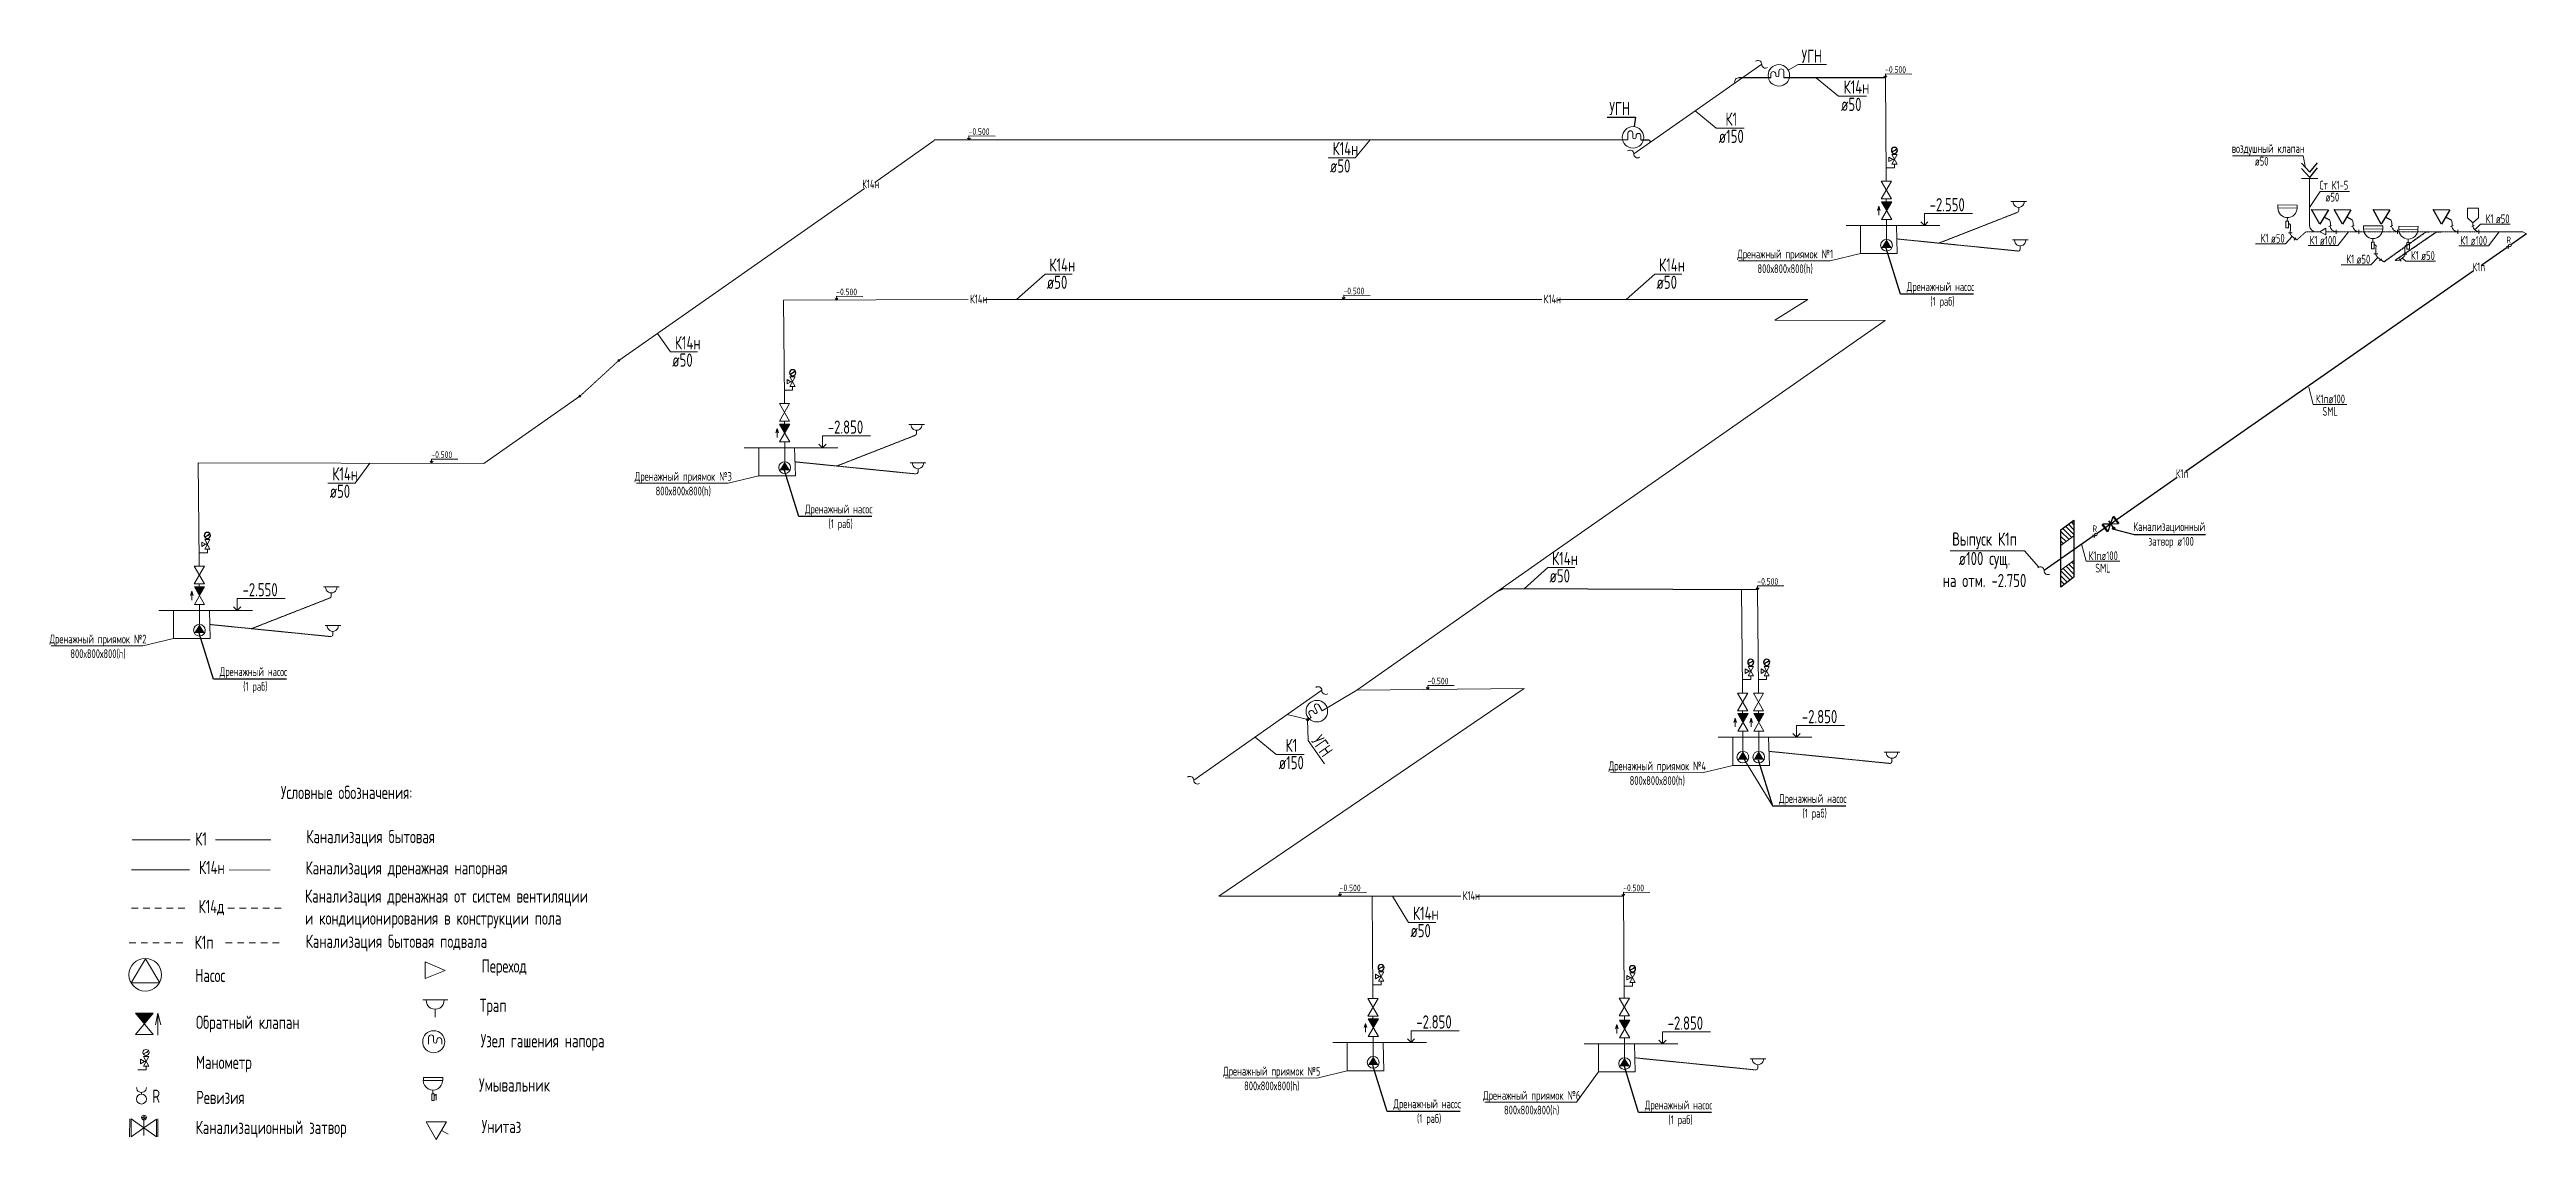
# Model space of a CAD drawing. Header units: millimetres. Extents: x -8689834 to 9419935, y -370377 to 166066.
# Drawn here: x 22311 to 78560, y -313500 to -288764 of the extents above; entities that cross this region are included whole.
import ezdxf

# ---------------------------------------------------------------- set-up
doc = ezdxf.new("R2010")
doc.units = ezdxf.units.MM
doc.header["$MEASUREMENT"] = 0
doc.linetypes.add('01_base$0$DASHED2', pattern=[0.375, 0.25, -0.125])
doc.layers.get('0').update_dxf_attribs({"color": 250, "lineweight": 9})
for name, color, linetype in [('_OBORUD', 1, 'Continuous'), ('PDF _0', 7, 'Continuous'), ('PDF __OBORUD', 1, 'Continuous'), ('PDF __Арматура', 7, 'Continuous'), ('PDF __насос', 1, 'Continuous'), ('PDF __Санпр', 7, 'Continuous'), ('PDF __Сантехника', 7, 'Continuous'), ('АР_Кровля дорожки', 245, 'Continuous'), ('АР_Таблицы', 250, 'Continuous')]:
    doc.layers.add(name, color=color, linetype=linetype)
for name, color, linetype, lineweight in [('_ВК-Razmer VK', 7, 'Continuous', 25), ('_ВК-Text VK', 7, 'Continuous', 30), ('_ВК-К1', 14, 'Continuous', 40), ('_ВК-К14н', 165, 'Continuous', 40), ('_ВК-К3', 30, 'Continuous', 40), ('_Дренажные насосы', 1, 'Continuous', 30), ('_Отметки перекрытий', 7, 'Continuous', 25), ('_Санпр', 7, 'Continuous', 30), ('_Сантехника', 7, 'Continuous', 30), ('ВК_канализация', 32, 'Continuous', 30), ('надписи ВК', 7, 'Continuous', 13)]:
    doc.layers.add(name, color=color, linetype=linetype, lineweight=lineweight)
doc.layers.add('PDF __ВК-К1', color=7, linetype='Continuous', true_color=0xb80000)
doc.styles.add('ISOCPEUR', font='isocpeur.ttf', dxfattribs={"width": 0.7})

msp = doc.modelspace()

# ---------------------------------------------------------------- texts
at = {"layer": 'АР_Таблицы', "lineweight": 13, "ltscale": 100, "char_height": 300, "width": 9470.463, "attachment_point": 4, "style": 'ISOCPEUR'}
for s, insert in [('\\pxi-1,l1,t1,5;-2.550', (65006.5, -292286.1, 0.3)), ('\\pxi-1,l1,t1,5;-2.850', (39984.3, -297332.6)), ('\\pxi-1,l1,t1,5;-2.550', (26693.6, -301023.6, 0)), ('\\pxi-1,l1,t1,5;-2.850', (62104.5, -303903.4)), ('\\pxi-1,l1,t1,5;-2.850', (53349.1, -310832.7)), ('\\pxi-1,l1,t1,5;-2.850', (59057.7, -310859.2))]:
    msp.add_mtext(s, dxfattribs=dict(at, insert=insert))
at = {"layer": 'ВК_канализация', "color": 18, "ltscale": 100, "true_color": 0x000000, "attachment_point": 4, "style": 'ISOCPEUR'}
for s, insert, char_height, width in [('\\pxi-1,l1,t1,5;УГН', (62097.1, -288914.7, 0.3), 300, 7500), ('К14н', (63051.2, -289613.7, 0.6), 300, 5891.51), ('\\pxi-1,l1,t1,5;УГН', (57733.5, -290103.3), 300, 7500), ('К1', (60368.9, -290342.6, 0.6), 300, 5891.51), ('\\pxi-1,l1,t1,5;ø50', (62993.5, -290006.8, 0.6), 300, 7500), ('\\pxi-1,l1,t1,5;ø150', (60215.9, -290733.7, 0.6), 300, 7500), ('\\pxi-1,l1,t1,5;ø50', (51388, -291405.2), 300, 7500), ('К14н', (51445.6, -291012.1), 300, 5891.51), ('воздушный клапан', (71866.9, -291036), 200, 5891.51), ('\\pxi-1,l1,t1,5;ø50', (72391.7, -291298.4), 200, 7500), ('Ст К1-5', (73857.6, -291841.6), 200, 5891.51), ('\\pxi-1,l1,t1,5;ø50', (73997.8, -292114), 200, 7500), ('К1', (72525.5, -293043.8, 0), 200, 5891.51), ('\\pxi-1,l1,t1,5;ø50', (72758.6, -293047, 0), 200, 7500), ('К1', (73637.5, -293091, 0), 200, 5891.51), ('\\pxi-1,l1,t1,5;ø100', (73870.7, -293094.2, 0), 200, 7500), ('К1', (77060.1, -293095, 0), 200, 5891.51), ('\\pxi-1,l1,t1,5;ø100', (77293.3, -293098.2, 0), 200, 7500), ('К1', (77633, -292601.8), 200, 5891.51), ('\\pxi-1,l1,t1,5;ø50', (77866.2, -292604.9), 200, 7500), ('К14н', (45016.6, -293651.9), 300, 5891.51), ('К14н', (58862.2, -293651.9), 300, 5891.51), ('К1', (74469.5, -293519.1, 0), 200, 5891.51), ('\\pxi-1,l1,t1,5;ø50', (74702.7, -293522.3, 0), 200, 7500), ('К1', (75936.1, -293436.5, 0), 200, 5891.51), ('\\pxi-1,l1,t1,5;ø50', (76169.3, -293439.7, 0), 200, 7500), ('\\pxi-1,l1,t1,5;ø50', (44958.9, -294045), 300, 7500), ('\\pxi-1,l1,t1,5;ø50', (58804.6, -294045), 300, 7500), ('К14н', (43215.5, -294424.7), 200, 5891.51), ('К14н', (56243.7, -294424.7), 200, 5891.51), ('К14н', (36509.2, -295418.4), 300, 5891.51), ('\\pxi-1,l1,t1,5;ø50', (36451.6, -295811.5), 300, 7500), ('К1п', (73776, -296693.3, 0), 200, 5891.51), ('SML', (73927.5, -296974.4), 200, 5891.51), ('\\pxi-1,l1,t1,5;ø100', (74065, -296693, 0), 200, 7500), ('Выпуск К1п', (65517.8, -299914.2), 300, 5891.51), ('К14н', (56431.7, -300314.9), 300, 5891.51), ('К1п', (68617, -300251.8, 0), 200, 5891.51), ('\\pxi-1,l1,t1,5;ø100', (68906, -300251.4, 0), 200, 7500), ('\\pxi-1,l1,t1,5;ø50', (56374, -300708), 300, 7500), ('SML', (68768.4, -300532.9), 200, 5891.51), ('\\pxi-1,l1,t1,5;ø150', (50225.3, -304947.8, 0.6), 300, 7500), ('К1', (50378.2, -304556.7, 0.6), 300, 5891.51), ('К14н', (53271.6, -308367.2), 300, 5891.51), ('К14н', (54402.8, -307967), 200, 5891.51), ('\\pxi-1,l1,t1,5;ø50', (53214, -308760.4), 300, 7500)]:
    msp.add_mtext(s, dxfattribs=dict(at, insert=insert, char_height=char_height, width=width))
at = {"layer": 'ВК_канализация', "color": 18, "ltscale": 100, "true_color": 0x000000, "style": 'ISOCPEUR'}
for s, insert, char_height, width, attachment_point, rotation in [('\\pxi-1,l1,t1,5;-0.500', (64470.7, -289220.3, 0.3), 150, 7500, 6, 359.35803), ('\\pxi-1,l1,t1,5;-0.500', (43658, -290628.1), 150, 7500, 6, 359.35803), ('К14н', (40764.4, -291814.2, -0.6), 200, 5891.51, 4, 0.03967), ('\\pxqc;Дренажный приямок №1\\P800х800х800(h)', (58779.1, -293576.5, 0.3), 200, 5891.51, 4, 359.91843), ('К1п', (77334.4, -293698.2), 200, 5891.51, 4, 0.57839), ('\\pxi-1,l1,t1,5;-0.500', (52169.8, -294244.4), 150, 7500, 6, 359.35803), ('\\pxqc;Дренажный насос\\P (1 раб)', (62307.3, -294334.8, 0.3), 200, 5891.51, 4, 359.91843), ('\\pxi-1,l1,t1,5;-0.500', (40651.2, -294265.7, 0), 150, 7500, 6, 359.35803), ('\\pxi-1,l1,t1,5;-0.500', (31456.1, -297959.2), 150, 7500, 6, 359.35803), ('\\pxi-1,l1,t1,5;ø50', (28672.2, -298788, -0.6), 300, 7500, 4, 359.91843), ('К14н', (28730.4, -298395, -0.6), 300, 5891.51, 4, 359.91843), ('\\pxqc;Дренажный приямок №3\\P800х800х800(h)', (33756.9, -298623, 0), 200, 5891.51, 4, 359.91843), ('К1п', (70596.3, -298387), 200, 5891.51, 4, 359.80031), ('\\pxqc;Дренажный насос\\P (1 раб)', (37285, -299381.3), 200, 5891.51, 4, 359.91843), ('\\pxqc;Канализационный\\P затвор ø100', (69280, -299783.4), 200, 2334.903, 4, 359.90808), ('\\pxi-1,l1,t1,5;-0.500', (61568.8, -300837.5), 150, 7500, 6, 359.35803), ('\\pxqc;Дренажный приямок №2\\P800х800х800(h)', (20466.2, -302314, 0), 200, 5891.51, 4, 359.91843), ('\\pxqc;Дренажный насос\\P (1 раб)', (23994.3, -303072.3, 0), 200, 5891.51, 4, 359.91843), ('\\pxi-1,l1,t1,5;-0.500', (54079.7, -303097.7), 150, 7500, 6, 359.35803), ('\\pxi-1,l1,t1,5;УГН', (51078.7, -304375.2), 300, 7500, 4, 305), ('\\pxqc;Дренажный приямок №4\\P800х800х800(h)', (55877.2, -305193.7, 0), 200, 5891.51, 4, 359.91843), ('\\pxqc;Дренажный насос\\P (1 раб)', (59405.3, -305952), 200, 5891.51, 4, 359.91843), ('\\pxi-1,l1,t1,5;-0.500', (52085.4, -307793.4), 150, 7500, 6, 359.35803), ('\\pxi-1,l1,t1,5;-0.500', (58521.9, -307793.4), 150, 7500, 6, 359.35803), ('\\pxqc;Дренажный приямок №5\\P800х800х800(h)', (47121.7, -312123, 0), 200, 5891.51, 4, 359.91843), ('\\pxqc;Дренажный насос\\P (1 раб)', (50649.9, -312881.3), 200, 5891.51, 4, 359.91843), ('\\pxqc;Дренажный приямок №6\\P800х800х800(h)', (53023.7, -312671.6, 0), 200, 5891.51, 4, 359.91843), ('\\pxqc;Дренажный насос\\P (1 раб)', (56358.4, -312907.9), 200, 5891.51, 4, 359.91843)]:
    msp.add_mtext(s, dxfattribs=dict(at, insert=insert, char_height=char_height, width=width, attachment_point=attachment_point, rotation=rotation))
at = {"layer": 'ВК_канализация', "color": 7, "ltscale": 100, "char_height": 150, "width": 7500, "attachment_point": 4, "rotation": 0.04194, "style": 'ISOCPEUR'}
for insert in [(78104.1, -293083.7), (68703.5, -299639.9)]:
    msp.add_mtext('\\pxi-1,l1,t1,5;R', dxfattribs=dict(at, insert=insert))
at = {"layer": 'ВК_канализация', "color": 18, "lineweight": 13, "ltscale": 100, "true_color": 0x000000, "char_height": 300, "attachment_point": 4, "style": 'ISOCPEUR'}
for s, insert, width in [('\\pxi-1,l1,qc,t1,5;ø100 сущ.\\Pна отм. -2.750', (65260.3, -300564.6), 1985.55), ('Условные обозначения:', (27562.6, -305624.7), 5891.51), ('К1', (25617.8, -306680.9), 3718.698), ('Канализация бытовая', (28142.1, -306666.9), 5891.51), ('К14н', (25702.8, -307328), 3718.698), ('Канализация дренажная напорная', (28122.8, -307377.1), 9419.386), ('К14д', (25693.1, -308238.3), 3718.698), ('Канализация дренажная от систем вентиляции и кондиционирования в конструкции пола', (28113, -308266.6), 6649.439), ('К1п', (25604.4, -309025.7), 3718.698), ('Канализация бытовая подвала', (28128.8, -309042.9), 5891.51), ('Насос', (25619.1, -309778.2), 8368.311), ('Переход', (32123.8, -309603.3), 8368.311), ('Трап', (32080.6, -310499.4), 8368.311), ('Обратный клапан', (25634.4, -310882.1), 8368.311), ('Манометр', (25634.4, -311790.5), 8368.311), ('Узел гашения напора', (32101, -311301.4), 8368.311), ('Умывальник', (32063.3, -312263.7), 8368.311), ('R', (24646.8, -312518.7), 8368.311), ('Ревизия', (25641.8, -312546.9), 8368.311), ('Канализационный затвор', (25629.9, -313267.9), 8368.311), ('Унитаз', (32123.7, -313206.6), 8368.311)]:
    msp.add_mtext(s, dxfattribs=dict(at, insert=insert, width=width))

# ---------------------------------------------------------------- blocks, each defined once
blk = doc.blocks.new('_MANOMETR')
at = {"layer": '_OBORUD', "color": 1, "lineweight": 30}
for p, q in [((0, 0), (-1.8, 0.9)), ((-1.8, 0.9), (-0.9, 0.2)), ((-1.8, 0.9), (-0.6, 0.6)), ((1.8, -0.9), (0, 0)), ((0, -3), (0, -4))]:
    blk.add_line(p, q, dxfattribs=at)
blk.add_circle((0, 0), 3, dxfattribs=at)
blk = doc.blocks.new('Унитаз')
at = {"layer": '_Сантехника', "lineweight": 30}
blk.add_line((-161311, 33424), (-161137, 33336), dxfattribs=at)
blk.add_lwpolyline([(-161446, 33191), (-161714, 33657), (-161176, 33657)], close=True, dxfattribs=at)

# ---------------------------------------------------------------- hatches: boundary and pattern name
at = {"ltscale": 500, "transparency": 33554636}
h = msp.add_hatch(color=7, dxfattribs=at)
h.dxf.hatch_style = 1
h.paths.add_polyline_path([(35219.7, -295812.9, 1), (35262, -295821.9, 1)])
h = msp.add_hatch(color=7, dxfattribs=at)
h.dxf.hatch_style = 1
h.paths.add_polyline_path([(34330.2, -296624.4, 1), (34372.5, -296633.3, 1)])
at = {"layer": '_ВК-К3', "lineweight": 25}
h = msp.add_hatch(dxfattribs=at)
h.set_pattern_fill('ANSI31', scale=25, angle=270)
h.set_pattern_definition([(315, (112700.235, -418500.205), (56.1266, 56.1266), [])])
h.paths.add_polyline_path([(68284.5, -300739.9), (68284.5, -300359.4), (67986.9, -300579.9), (67986.9, -300961.6)])
h.paths.add_polyline_path([(68284.5, -299800), (68284.5, -299444.9), (67986.9, -299666.6), (67986.9, -300021.7)])
at = {"layer": '_Дренажные насосы', "lineweight": 13}
for points in [[(64146.2, -293266.6), (64027.8, -293071.2), (63909.3, -293266.6)], [(39123.9, -298313.1), (39005.5, -298117.6), (38887.1, -298313.1)], [(25833.2, -302004.1), (25714.8, -301808.7), (25596.4, -302004.1)], [(60883.4, -304883.9), (60765, -304688.4), (60646.6, -304883.9)], [(61244.2, -304883.9), (61125.8, -304688.4), (61007.4, -304883.9)], [(52488.8, -311813.2), (52370.4, -311617.7), (52251.9, -311813.2)], [(58197.3, -311839.7), (58078.9, -311644.3), (57960.5, -311839.7)]]:
    msp.add_hatch(color=256, dxfattribs=at).paths.add_polyline_path(points)
at = {"layer": 'АР_Кровля дорожки', "lineweight": 13, "ltscale": 500, "true_color": 0x000000}
h = msp.add_hatch(color=18, dxfattribs=at)
h.dxf.hatch_style = 1
h.paths.add_polyline_path([(24665.8, -310633.4), (24263.1, -310633.4), (24464.4, -310876.8)])
at = {"layer": 'надписи ВК', "lineweight": 13, "ltscale": 2000}
for points in [[(63912.9, -292216.5), (64145.1, -292216.5), (64029, -292417.2)], [(38890.7, -297263), (39122.9, -297263), (39006.8, -297463.7)], [(25600, -300954), (25832.1, -300954), (25716.1, -301154.7)], [(60650.2, -303833.7), (60882.3, -303833.7), (60766.2, -304034.4)], [(61011, -303833.7), (61243.1, -303833.7), (61127.1, -304034.4)], [(52255.6, -310763), (52487.7, -310763), (52371.6, -310963.7)], [(57964.1, -310789.6), (58196.3, -310789.6), (58080.2, -310990.3)]]:
    msp.add_hatch(color=7, dxfattribs=at).paths.add_polyline_path(points)

# ---------------------------------------------------------------- linework, layer by layer
at = {"lineweight": 13}
for p, q in [((64267.3, -291147.3, 0.3), (64147.3, -291147.3, 0.3)), ((64147.3, -291363.2, 0.3), (64267.3, -291147.3, 0.3)), ((64147.3, -291147.3, 0.3), (64267.3, -291363.2, 0.3)), ((64147.3, -291363.2, 0.3), (64267.3, -291363.2, 0.3)), ((64169, -291255.6, 0.3), (64207.3, -291255.2, 0.3)), ((64207.3, -291446.2, 0.3), (64207.3, -291363.2, 0.3)), ((64207.3, -291446.2, 0.3), (64020, -291446.7, 0.3)), ((63853.4, -292319.1, 0.3), (63823, -292416.3, 0.3)), ((63853.4, -292519.7, 0.3), (63853.4, -292319.1, 0.3)), ((63853.4, -292319.1, 0.3), (63883.8, -292416.3, 0.3)), ((39245, -296193.8, 0), (39125.1, -296193.8, 0)), ((39125.1, -296409.7, 0), (39245, -296193.8, 0)), ((39125.1, -296193.8, 0), (39245, -296409.7, 0)), ((39125.1, -296409.7, 0), (39245, -296409.7, 0)), ((39146.7, -296302.1, 0), (39185, -296301.7, 0)), ((39185, -296492.6, 0), (39185, -296409.7, 0)), ((39185, -296492.6, 0), (38997.7, -296493.2, 0)), ((38831.2, -297365.6, 0), (38800.7, -297462.8, 0)), ((38831.2, -297566.2, 0), (38831.2, -297365.6, 0)), ((38831.2, -297365.6, 0), (38861.6, -297462.8, 0)), ((25894.3, -300183.6, 0), (25707, -300184.2, 0)), ((25954.3, -299884.8, 0), (25834.3, -299884.8, 0)), ((25834.3, -300100.7, 0), (25954.3, -299884.8, 0)), ((25834.3, -299884.8, 0), (25954.3, -300100.7, 0)), ((25834.3, -300100.7, 0), (25954.3, -300100.7, 0)), ((25856, -299993.1, 0), (25894.3, -299992.7, 0)), ((25894.3, -300183.6, 0), (25894.3, -300100.7, 0)), ((25540.4, -301056.6, 0), (25510, -301153.8, 0)), ((25540.4, -301257.2, 0), (25540.4, -301056.6, 0)), ((25540.4, -301056.6, 0), (25570.9, -301153.8, 0)), ((60944.5, -303063.4, 0), (60757.2, -303064, 0)), ((61004.5, -302764.5, 0), (60884.5, -302764.5, 0)), ((60884.5, -302980.4, 0), (61004.5, -302764.5, 0)), ((60884.5, -302764.5, 0), (61004.5, -302980.4, 0)), ((60884.5, -302980.4, 0), (61004.5, -302980.4, 0)), ((60906.2, -302872.9, 0), (60944.5, -302872.5, 0)), ((60944.5, -303063.4, 0), (60944.5, -302980.4, 0)), ((61305.3, -303063.4, 0), (61118, -303064, 0)), ((61365.3, -302764.5, 0), (61245.3, -302764.5, 0)), ((61245.3, -302980.4, 0), (61365.3, -302764.5, 0)), ((61245.3, -302764.5, 0), (61365.3, -302980.4, 0)), ((61245.3, -302980.4, 0), (61365.3, -302980.4, 0)), ((61267, -302872.9, 0), (61305.3, -302872.5, 0)), ((61305.3, -303063.4, 0), (61305.3, -302980.4, 0)), ((60590.6, -303936.3, 0), (60560.2, -304033.6, 0)), ((60590.6, -304136.9, 0), (60590.6, -303936.3, 0)), ((60590.6, -303936.3, 0), (60621, -304033.6, 0)), ((60951.4, -303936.3, 0), (60921, -304033.6, 0)), ((60951.4, -304136.9, 0), (60951.4, -303936.3, 0)), ((60951.4, -303936.3, 0), (60981.8, -304033.6, 0)), ((52609.9, -309693.8, 0), (52489.9, -309693.8, 0)), ((52489.9, -309909.7, 0), (52609.9, -309693.8, 0)), ((52489.9, -309693.8, 0), (52609.9, -309909.7, 0)), ((52489.9, -309909.7, 0), (52609.9, -309909.7, 0)), ((52511.6, -309802.2, 0), (52549.9, -309801.8, 0)), ((52549.9, -309992.7, 0), (52549.9, -309909.7, 0)), ((58318.4, -309720.4, 0), (58198.5, -309720.4, 0)), ((58198.5, -309936.3, 0), (58318.4, -309720.4, 0)), ((58198.5, -309720.4, 0), (58318.4, -309936.3, 0)), ((58220.1, -309828.7, 0), (58258.4, -309828.3, 0)), ((52549.9, -309992.7, 0), (52362.6, -309993.3, 0)), ((58258.4, -310019.3, 0), (58071.1, -310019.8, 0)), ((58198.5, -309936.3, 0), (58318.4, -309936.3, 0)), ((58258.4, -310019.3, 0), (58258.4, -309936.3, 0)), ((52196, -310865.6, 0), (52165.6, -310962.9, 0)), ((52196, -311066.2, 0), (52196, -310865.6, 0)), ((52196, -310865.6, 0), (52226.4, -310962.9, 0)), ((57904.6, -310892.2, 0), (57874.1, -310989.4, 0)), ((57904.6, -311092.8, 0), (57904.6, -310892.2, 0)), ((57904.6, -310892.2, 0), (57935, -310989.4, 0))]:
    msp.add_line(p, q, dxfattribs=at)
at = {"color": 7, "ltscale": 500}
for points, elevation in [([(63999.1, -289408.2), (63967.5, -289365.3)], 0.3), ([(63999.1, -289408.2), (64034.3, -289363.5)], 0.3), ([(64000.4, -289408.2), (64000.8, -289317.8), (64599.7, -289320.6)], 0.3), ([(40179.6, -294453.6), (40148, -294410.6)], 0), ([(40179.6, -294453.6), (40214.8, -294408.9)], 0), ([(40180.9, -294453.6), (40181.3, -294363.1), (40780.2, -294366)], 0), ([(74481.4, -296817.7), (73717.3, -296817.7), (73616.9, -296425.1)], 0), ([(69322.4, -300376.1), (68558.3, -300376.1), (68457.9, -299983.6)], 0)]:
    msp.add_lwpolyline(points, dxfattribs=dict(at, elevation=elevation))
for points in [[(43186.4, -290816), (43154.8, -290773.1)], [(43186.4, -290816), (43221.6, -290771.3)], [(43187.7, -290816), (43188.1, -290725.6), (43787, -290728.4)], [(71887.9, -291178), (73486.4, -291173.8), (73545.1, -291448.1)], [(51698.2, -294432.3), (51666.6, -294389.4)], [(51698.2, -294432.3), (51733.4, -294387.6)], [(51699.5, -294432.3), (51699.9, -294341.8), (52298.8, -294344.7)], [(30984.5, -298147.1), (30952.9, -298104.1)], [(30984.5, -298147.1), (31019.7, -298102.4)], [(30985.8, -298147.1), (30986.2, -298056.6), (31585.1, -298059.5)], [(67986.9, -299666.6), (68284.5, -299444.9)], [(67986.9, -300021.7), (68284.5, -299800)], [(67986.9, -300579.9), (68284.5, -300358.2)], [(67986.9, -300961.6), (68284.5, -300739.9)], [(67986.9, -300961.6), (68284.5, -300739.9)], [(61097.1, -301025.5), (61065.5, -300982.5)], [(61097.1, -301025.5), (61132.3, -300980.8)], [(61098.4, -301025.5), (61098.8, -300935), (61697.8, -300937.8)], [(53608.1, -303285.7), (53576.5, -303242.7)], [(53608.1, -303285.7), (53643.3, -303241)], [(53609.3, -303285.7), (53609.8, -303195.2), (54208.7, -303198)], [(51613.8, -307981.3), (51582.2, -307938.4)], [(51613.8, -307981.3), (51649, -307936.6)], [(51615, -307981.3), (51615.5, -307890.9), (52214.4, -307893.7)], [(58050.3, -307981.3), (58018.6, -307938.4)], [(58050.3, -307981.3), (58085.5, -307936.6)], [(58051.5, -307981.3), (58051.9, -307890.8), (58650.9, -307893.7)]]:
    msp.add_lwpolyline(points, dxfattribs=at)
at = {"lineweight": 13}
for points, elevation in [([(64169, -291255.6), (64081, -291204.8), (64081, -291306.4)], 0.3), ([(39146.7, -296302.1), (39058.8, -296251.3), (39058.8, -296352.9)], 0), ([(25856, -299993.1), (25768, -299942.3), (25768, -300043.9)], 0), ([(60906.2, -302872.9), (60818.2, -302822.1), (60818.2, -302923.6)], 0), ([(61267, -302872.9), (61179, -302822.1), (61179, -302923.6)], 0), ([(52511.6, -309802.2), (52423.6, -309751.4), (52423.6, -309853)], 0), ([(58220.1, -309828.7), (58132.2, -309777.9), (58132.2, -309879.5)], 0)]:
    msp.add_lwpolyline(points, close=True, dxfattribs=dict(at, elevation=elevation))
at = {"color": 217, "ltscale": 500, "true_color": 0x93278f}
for points in [[(73630.9, -292768.1), (73635.7, -291693.8)], [(73323.1, -293035.8), (73281.7, -293086.1)], [(75267.1, -293511.1), (75225.8, -293561.4)], [(75670.6, -293516.4), (75710.7, -293567.7)]]:
    msp.add_lwpolyline(points, dxfattribs=at)
at = {"color": 3, "linetype": '01_base$0$DASHED2'}
for points in [[(65210.1, -293159.8), (66986.5, -292464.3), (66986.5, -292464.3), (66986.5, -292464.3)], [(64267.8, -293062.1), (67017.4, -293336.8), (67017.4, -293336.8), (67017.4, -293336.8)]]:
    msp.add_lwpolyline(points, dxfattribs=at)
at = {"color": 7, "ltscale": 100, "elevation": 0}
for points in [[(72408.9, -293171.9), (73084.2, -293171.9), (73241.2, -293004.1)], [(73602.6, -293211), (74277.9, -293211), (74514.7, -292898.1)], [(77025.3, -293215), (77700.5, -293215), (77937.4, -292902.1)], [(74353, -293647.2), (75028.2, -293647.2), (75185.3, -293479.4)]]:
    msp.add_lwpolyline(points, dxfattribs=at)
at = {"color": 18, "ltscale": 100, "true_color": 0x000000}
for points in [[(74003.9, -292967.9), (74003.9, -292820), (73870.7, -292898.1)], [(73870.7, -292898.1), (74003.9, -292967.9)], [(61444.1, -305932.8), (60765, -304822)]]:
    msp.add_lwpolyline(points, dxfattribs=at)
at = {"color": 18, "ltscale": 500, "true_color": 0x000000}
for points in [[(78191.7, -292729.9), (77516.5, -292729.9), (77390.3, -292857.9)], [(65469.6, -300142.6), (67163, -300142.6), (67487.5, -300510.3)]]:
    msp.add_lwpolyline(points, dxfattribs=at)
at = {"color": 217, "ltscale": 100, "true_color": 0x93278f, "elevation": 0}
for points in [[(73305.2, -293060.1), (73346, -293082.5)], [(75249.3, -293535.4), (75290.1, -293557.8)], [(75687.8, -293541.1), (75615.3, -293550.4)]]:
    msp.add_lwpolyline(points, dxfattribs=at)
at = {"color": 18, "ltscale": 500, "true_color": 0x000000, "elevation": 0}
msp.add_lwpolyline([(76494.8, -293564.6), (75819.6, -293564.6), (75738.6, -293501.4)], dxfattribs=at)
at = {"color": 7, "linetype": '01_base$0$DASHED2'}
msp.add_lwpolyline([(34369.8, -296617.6), (35240.8, -295817.4)], dxfattribs=at)
at = {"color": 3, "linetype": '01_base$0$DASHED2', "elevation": 0}
for points in [[(40181.8, -298219), (41958.3, -297523.5), (41958.3, -297523.5), (41958.3, -297523.5)], [(39239.6, -298121.4), (41989.2, -298396), (41989.2, -298396), (41989.2, -298396)], [(26891.1, -301910), (28667.6, -301214.5), (28667.6, -301214.5), (28667.6, -301214.5)], [(25948.8, -301812.4), (28698.4, -302087.1), (28698.4, -302087.1), (28698.4, -302087.1)], [(61359.8, -304692.1), (64109.4, -304966.8), (64109.4, -304966.8), (64109.4, -304966.8)], [(58313, -311648), (61062.6, -311922.7), (61062.6, -311922.7), (61062.6, -311922.7)]]:
    msp.add_lwpolyline(points, dxfattribs=at)
at = {"color": 7, "ltscale": 500}
for centre in [(35240.8, -295817.4), (34351.3, -296628.8, 0)]:
    msp.add_circle(centre, 21.6, dxfattribs=at)
at = {"color": 18, "ltscale": 500, "true_color": 0x000000}
for centre, radius, start, end in [((61109.5, -289095.5), 86.2, 2.21733, 129.29001), ((61281.5, -289099.1), 86.2, 175.43682, 302.5095), ((58199.3, -291131.2), 86.2, 2.21733, 129.29001), ((58371.3, -291134.7), 86.2, 175.43682, 302.5095), ((66973.5, -292410.5), 55.4, 283.65357, 3.65641), ((67008.1, -293283.4), 55.4, 283.65357, 3.65641), ((41945.3, -297469.7, 0), 55.4, 283.65357, 3.65641), ((41979.9, -298342.6, 0), 55.4, 283.65357, 3.65641), ((67518.9, -300590.5), 86.2, 2.21733, 129.29001), ((67690.9, -300594), 86.2, 175.43682, 302.5095), ((28654.5, -301160.7, 0), 55.4, 283.65357, 3.65641), ((28689.1, -302033.6, 0), 55.4, 283.65357, 3.65641), ((51118.8, -303309.6), 86.2, 2.21733, 129.29001), ((51290.8, -303313.2), 86.2, 175.43682, 302.5095), ((48208.6, -305345.3), 86.2, 2.21733, 129.29001), ((48380.6, -305348.8), 86.2, 175.43682, 302.5095), ((64096.4, -304913, 0), 55.4, 283.65357, 3.65641), ((61053.3, -311869.2, 0), 55.4, 283.65357, 3.65641)]:
    msp.add_arc(centre, radius, start, end, dxfattribs=at)
at = {"color": 152, "ltscale": 100, "true_color": 0x2776bb}
for centre, radius, start, end in [((60672.7, -289498.7, 0.3), 94, 86.38095, 194.17567), ((58621, -290846.8), 38, 303.03167, 79.63484)]:
    msp.add_arc(centre, radius, start, end, dxfattribs=at)
at = {"color": 217, "ltscale": 100, "true_color": 0x93278f}
msp.add_arc((73784.9, -292743.5), 155.9, 189.01529, 262.32056, dxfattribs=at)
at = {"layer": '_ВК-Razmer VK', "color": 18, "lineweight": 13, "true_color": 0x000000}
for centre, radius in [((61583.4, -289350, 0.3), 244.3), ((58270.1, -290757.4), 244.3), ((51090.8, -303779.9), 244.3), ((31035.7, -311282.5, 0), 249.6)]:
    msp.add_circle(centre, radius, dxfattribs=at)
at = {"layer": '_ВК-Text VK', "lineweight": 13}
for points, elevation in [([(63437.3, -292754.9), (64252.8, -292754.9), (64270.8, -293394.9), (63437.3, -293394.9)], 0.3), ([(38415.1, -297801.4), (39230.5, -297801.4), (39248.6, -298441.4), (38415.1, -298441.4)], 0), ([(25124.4, -301492.4), (25939.8, -301492.4), (25957.9, -302132.4), (25124.4, -302132.4)], 0), ([(60535.4, -304372.1), (61350.8, -304372.1), (61368.9, -305012.1), (60535.4, -305012.1)], 0), ([(51779.9, -311301.4), (52595.4, -311301.4), (52613.4, -311941.4), (51779.9, -311941.4)], 0), ([(57488.5, -311328), (58303.9, -311328), (58322, -311968), (57488.5, -311968)], 0)]:
    msp.add_lwpolyline(points, close=True, dxfattribs=dict(at, elevation=elevation))
at = {"layer": '_ВК-К1', "color": 7, "lineweight": 13, "ltscale": 100}
for p, q in [((63108.7, -292754.9, 0.3), (65235.6, -292754.9, 0.3)), ((38086.4, -297801.4, 0), (40213.4, -297801.4, 0)), ((24795.7, -301492.4, 0), (26922.7, -301492.4, 0)), ((60206.7, -304372.1, 0), (62333.7, -304372.1, 0)), ((51451.3, -311301.4, 0), (53578.2, -311301.4, 0)), ((57159.8, -311328, 0), (59286.8, -311328, 0))]:
    msp.add_line(p, q, dxfattribs=at)
at = {"layer": '_ВК-К1', "color": 217, "lineweight": 13, "true_color": 0x93278f}
for p, q in [((73198.3, -292805.3, 0), (73196.2, -292949.5, 0)), ((73305.2, -293060.1, 0), (73241.2, -293004.1, 0)), ((75142.3, -293280.6, 0), (75140.3, -293424.8, 0)), ((75249.3, -293535.4, 0), (75185.3, -293479.4, 0)), ((75687.8, -293541.1, 0), (75753.2, -293486.8, 0)), ((75801.4, -293289.2, 0), (75799.6, -293433.4, 0))]:
    msp.add_line(p, q, dxfattribs=at)
at = {"layer": '_ВК-К1', "color": 217, "lineweight": 13, "true_color": 0x93278f, "transparency": 33554687, "elevation": 0, "flags": 128}
for points in [[(73241, -292924.6), (73152.2, -292923.3)], [(74072.9, -292780.6), (74131.8, -292756.4)], [(74585.5, -292779.7), (74644.4, -292755.5)], [(75467, -292780.6), (75526, -292756.4)], [(76833.7, -292780.3), (76892.7, -292756.1)], [(77316.1, -292780.5), (77375, -292756.3)], [(75185.1, -293399.9), (75096.2, -293398.6)], [(75755.5, -293407.3), (75844.4, -293408.3)]]:
    msp.add_lwpolyline(points, dxfattribs=at)
at = {"layer": '_ВК-К1', "color": 217, "lineweight": 13, "true_color": 0x93278f, "transparency": 33554687, "flags": 128}
for points in [[(74237.8, -292944), (74238.7, -292853)], [(74750.4, -292943.1), (74751.3, -292852.1)], [(75632, -292944), (75632.9, -292853)], [(76998.7, -292943.7), (76999.6, -292852.7)], [(77481.1, -292943.9), (77482, -292852.9)]]:
    msp.add_lwpolyline(points, dxfattribs=at)
at = {"layer": '_ВК-К1', "color": 217, "lineweight": 13, "ltscale": 100, "true_color": 0x93278f}
for centre, radius, start, end in [((73313.3, -292898.9, 0), 127.5, 203.39475, 235.6021), ((73920.9, -292720.6, 0), 191, 342.61593, 29.04049), ((74251.3, -292748.8), 151, 191.02764, 265.03994), ((74433.4, -292719.7, 0), 191, 342.61593, 29.04049), ((74763.9, -292747.9), 151, 191.02764, 265.03994), ((75315, -292720.6, 0), 191, 342.61593, 29.04049), ((75645.5, -292748.8), 151, 191.02764, 265.03994), ((76681.7, -292720.3, 0), 191, 342.61593, 29.04049), ((77012.2, -292748.5), 151, 191.02764, 265.03994), ((77493.9, -292750.2, 0), 149.5, 186.99263, 265.24123), ((75257.4, -293374.2, 0), 127.5, 203.39475, 235.6021), ((75683.9, -293379.7, 0), 127.5, 302.90836, 335.11571)]:
    msp.add_arc(centre, radius, start, end, dxfattribs=at)
at = {"layer": '_ВК-К14н', "color": 152, "lineweight": 13, "true_color": 0x2776bb}
for p, q in [((61401.2, -289405.6, 0.3), (61401.2, -289315.6, 0.3)), ((61510.7, -289315.8, 0.3), (61510.7, -289350, 0.3)), ((61583.4, -289254.9, 0.3), (61583.4, -289350, 0.3)), ((61693, -289255.1, 0.3), (61694.1, -289405.6, 0.3)), ((64000.4, -289408.2, 0.3), (64021.6, -291637.5, 0.3)), ((58156.3, -290660.3, 0), (58155.3, -290810.7)), ((58265.9, -290659.9, 0), (58265.9, -290755, 0)), ((58338.6, -290720.8, 0), (58338.6, -290755, 0)), ((58448.2, -290810.6, 0), (58448.2, -290720.5, 0)), ((64021.6, -291637.5, 0.3), (64021.8, -291752, 0.3)), ((64021.6, -291637.5, 0.3), (64021.8, -291752, 0.3)), ((64022, -291951.1, 0.3), (64022, -291954.2, 0.3)), ((64022, -291951.1, 0.3), (64022, -291954.2, 0.3)), ((64022.3, -292153.4, 0.3), (64022.3, -292216.5, 0.3)), ((64028.4, -292617.9, 0.3), (64028.5, -293071.2, 0.3)), ((38978.1, -294454.7), (38999.4, -296683.9, 0)), ((38999.4, -296683.9, 0), (38999.5, -296798.4, 0)), ((38999.4, -296683.9, 0), (38999.5, -296798.4, 0)), ((38999.8, -296997.6, 0), (38999.8, -297000.7, 0)), ((38999.8, -296997.6, 0), (38999.8, -297000.7, 0)), ((39000, -297199.8, 0), (39000.1, -297263, 0)), ((39006.2, -297664.4, 0), (39006.3, -298117.6, 0)), ((25687.4, -298145.7, 0), (25708.6, -300375, 0)), ((25708.6, -300375, 0), (25708.8, -300489.5, 0)), ((25708.6, -300375, 0), (25708.8, -300489.5, 0)), ((25709, -300688.6, 0), (25709.1, -300691.7, 0)), ((25709, -300688.6, 0), (25709.1, -300691.7, 0)), ((25709.3, -300890.9, 0), (25709.4, -300954, 0)), ((25715.4, -301355.4, 0), (25715.5, -301808.7, 0)), ((60737.6, -301025.5), (60758.8, -303254.7, 0)), ((61098.4, -301025.5), (61119.6, -303254.7, 0)), ((51042, -303698.3, 0), (51090.8, -303779.9, 0)), ((51136.1, -303642.3, 0), (51214.3, -303770.8, 0)), ((60758.8, -303254.7, 0), (60759, -303369.2, 0)), ((60758.8, -303254.7, 0), (60759, -303369.2, 0)), ((60759.2, -303568.4, 0), (60759.2, -303571.4, 0)), ((60759.2, -303568.4, 0), (60759.2, -303571.4, 0)), ((61119.6, -303254.7, 0), (61119.8, -303369.2, 0)), ((61119.6, -303254.7, 0), (61119.8, -303369.2, 0)), ((61120, -303568.4, 0), (61120, -303571.4, 0)), ((61120, -303568.4, 0), (61120, -303571.4, 0)), ((50963, -303921.2, 0), (50916.8, -303843.9, 0)), ((51010.9, -303787.9, 0), (51028.4, -303817.2)), ((60759.5, -303770.6, 0), (60759.6, -303833.7, 0)), ((60765.6, -304235.1, 0), (60765.7, -304688.4, 0)), ((61120.3, -303770.6, 0), (61120.4, -303833.7, 0)), ((61126.4, -304235.1, 0), (61126.5, -304688.4, 0)), ((52343, -307981.3), (52364.2, -310184, 0)), ((58051.5, -307981.3), (58072.8, -310210.6, 0)), ((52364.2, -310184, 0), (52364.4, -310298.5, 0)), ((58072.7, -310176.7, 0), (58072.9, -310291.2, 0)), ((58072.8, -310210.6, 0), (58072.9, -310291.2, 0)), ((58073.1, -310490.4, 0), (58073.1, -310493.4, 0)), ((58073.1, -310490.4, 0), (58073.1, -310493.4, 0)), ((52364.6, -310497.7, 0), (52364.6, -310500.7, 0)), ((52364.9, -310699.9, 0), (52365, -310763, 0)), ((58073.4, -310692.6, 0), (58073.5, -310789.6, 0)), ((30919.4, -311183.3, 0), (30918.4, -311337, 0)), ((31031.3, -311183, 0), (31031.4, -311280.1, 0)), ((31105.6, -311245.2, 0), (31105.7, -311280, 0)), ((31217.6, -311336.8, 0), (31217.6, -311244.9, 0)), ((52371, -311164.4, 0), (52371.1, -311617.7, 0)), ((58079.5, -311191, 0), (58079.7, -311644.3, 0))]:
    msp.add_line(p, q, dxfattribs=at)
for centre, radius, start, end in [((61455.9, -289316.5, 0.3), 54.8, 0.67981, 179.05971), ((61547.1, -289350, 0.3), 36.3, 180.00107, 359.99904), ((61638.2, -289255.8, 0.3), 54.8, 0.67981, 179.05971), ((58211.1, -290660.9, 0), 54.8, 0.97385, 179.35375), ((58302.3, -290755, 0), 36.3, 180.03452, 0.03249), ((58393.4, -290721.4, 0), 54.8, 0.97385, 179.35375), ((51089.5, -303670.9, 0), 54.8, 31.56891, 209.94882), ((50964.2, -303816.6, 0), 54.8, 31.56891, 209.94882), ((51059.6, -303798.5), 36.3, 210.89018, 30.88815), ((30975.4, -311183.9, 0), 56, 0.97385, 179.35375), ((31068.5, -311280.1, 0), 37.1, 180.03452, 0.03249), ((31161.6, -311245.8, 0), 56, 0.97385, 179.35375)]:
    msp.add_arc(centre, radius, start, end, dxfattribs=at)
at = {"layer": '_ВК-К3', "color": 7, "lineweight": 25}
msp.add_line((68284.5, -300739.9), (67986.9, -300961.6), dxfattribs=at)
msp.add_lwpolyline([(68284.5, -299444.9), (68284.5, -300739.9), (67986.9, -300961.6), (67986.9, -299666.6)], close=True, dxfattribs=at)
at = {"layer": '_Дренажные насосы', "lineweight": 13}
for centre in [(64027.8, -293204.8, 0.3), (39005.5, -298251.2, 0), (25714.8, -301942.3, 0), (60765, -304822, 0), (61125.8, -304822, 0), (52370.4, -311751.3, 0), (58078.9, -311777.9, 0)]:
    msp.add_circle(centre, 133.6, dxfattribs=at)
at = {"layer": '_Отметки перекрытий', "lineweight": 13}
for p, q in [((64886.6, -292754.9, 0.3), (64886.6, -292486.2, 0.3)), ((64886.6, -292486.2, 0.3), (65977.1, -292486.2, 0.3)), ((64886.6, -292754.9, 0.3), (64804.5, -292672.8, 0.3)), ((64886.6, -292754.9, 0.3), (64968.7, -292672.8, 0.3)), ((39864.4, -297801.4, 0), (39864.4, -297532.7, 0)), ((39864.4, -297532.7, 0), (40954.9, -297532.7, 0)), ((39864.4, -297801.4, 0), (39782.3, -297719.3, 0)), ((39864.4, -297801.4, 0), (39946.5, -297719.3, 0)), ((26573.6, -301492.4, 0), (26491.6, -301410.3, 0)), ((26573.6, -301492.4, 0), (26573.6, -301223.7, 0)), ((26573.6, -301223.7, 0), (27664.1, -301223.7, 0)), ((26573.6, -301492.4, 0), (26655.7, -301410.3, 0)), ((61984.6, -304372.1, 0), (61902.5, -304290, 0)), ((61984.6, -304372.1, 0), (61984.6, -304103.5, 0)), ((61984.6, -304103.5, 0), (63075.1, -304103.5, 0)), ((61984.6, -304372.1, 0), (62066.7, -304290, 0)), ((53229.2, -311301.4, 0), (53229.2, -311032.8, 0)), ((53229.2, -311032.8, 0), (54319.7, -311032.8, 0)), ((53229.2, -311301.4, 0), (53147.1, -311219.3, 0)), ((53229.2, -311301.4, 0), (53311.3, -311219.3, 0)), ((58937.8, -311328, 0), (58855.7, -311245.9, 0)), ((58937.8, -311328, 0), (58937.8, -311059.3, 0)), ((58937.8, -311059.3, 0), (60028.3, -311059.3, 0)), ((58937.8, -311328, 0), (59019.9, -311245.9, 0))]:
    msp.add_line(p, q, dxfattribs=at)
at = {"layer": '_Санпр', "lineweight": 13}
for p, q in [((72916, -292286.3, 0), (72915, -292356.9, 0)), ((73351.3, -292363, 0), (72915, -292356.9, 0)), ((73352.2, -292292.5, 0), (72916, -292286.3, 0)), ((73352.2, -292292.5, 0), (73351.3, -292363, 0)), ((73130.1, -292578, 0), (73129, -292657.1, 0)), ((73158.8, -292705.2, 0), (73199.1, -292742.6, 0)), ((73199.1, -292742.6, 0), (73198.3, -292805.3, 0)), ((74860.1, -292761.6, 0), (74859.1, -292832.2, 0)), ((75295.3, -292838.3, 0), (74859.1, -292832.2, 0)), ((75296.3, -292767.7, 0), (74860.1, -292761.6, 0)), ((75074.2, -293053.3, 0), (75073, -293132.4, 0)), ((75296.3, -292767.7, 0), (75295.3, -292838.3, 0)), ((75660.8, -292772.5, 0), (75659.9, -292843, 0)), ((75659.9, -292843, 0), (76096.2, -292848.3, 0)), ((75660.8, -292772.5, 0), (76097, -292777.7, 0)), ((76097, -292777.7, 0), (76096.2, -292848.3, 0)), ((75102.9, -293180.5, 0), (75143.2, -293217.9, 0)), ((75143.2, -293217.9, 0), (75142.3, -293280.6, 0)), ((75802.1, -293226.4, 0), (75801.4, -293289.2, 0)), ((75843.4, -293190.1, 0), (75802.1, -293226.4, 0)), ((75875.4, -293063.8, 0), (75874.5, -293142.8, 0))]:
    msp.add_line(p, q, dxfattribs=at)
at = {"layer": '_Санпр', "lineweight": 13, "elevation": 0}
for points in [[(73159.5, -292657.6), (73098.5, -292656.7), (73096.3, -292809.3), (73157.3, -292810.1)], [(75103.5, -293132.8), (75042.5, -293132), (75040.4, -293284.5), (75101.4, -293285.4)], [(75844, -293142.5), (75905, -293143.2), (75903.2, -293295.8), (75842.2, -293295)]]:
    msp.add_lwpolyline(points, close=True, dxfattribs=at)
at = {"layer": '_Санпр', "lineweight": 13}
for centre, start, end in [((73133.1, -292359.9, 0), 179.1972, 359.1972), ((75077.2, -292835.2, 0), 179.1972, 359.1972), ((75878.1, -292845.6, 0), 179.31326, 359.31326)]:
    msp.add_arc(centre, 218.1, start, end, dxfattribs=at)
at = {"layer": '_Сантехника', "lineweight": 13, "elevation": 0, "flags": 128}
for points in [[(77345.6, -292693), (77472, -292582.8), (77472, -292362.3), (77218, -292362.3), (77218, -292582.8), (77345.6, -292693)], [(77345.6, -292768.4), (77345.6, -292693)]]:
    msp.add_lwpolyline(points, dxfattribs=at)
at = {"layer": 'PDF _0', "lineweight": 13}
for points in [[(24443.4, -311835.6), (24563.6, -311619.2), (24443.4, -311619.2), (24563.6, -311835.6)], [(24503.5, -311919.7), (24317.2, -311919.7)], [(24467.4, -311727.4), (24377.3, -311781.5), (24377.3, -311679.3), (24467.4, -311727.4), (24503.5, -311727.4)], [(24443.4, -311835.6), (24563.6, -311835.6)], [(24503.5, -311919.7), (24503.5, -311835.6)]]:
    msp.add_lwpolyline(points, dxfattribs=at)
at = {"layer": 'PDF __OBORUD', "lineweight": 13}
for points in [[(24461.4, -311547.1), (24503.5, -311529), (24545.6, -311505), (24527.5, -311523)], [(24503.5, -311595.2), (24503.5, -311619.2)], [(24545.6, -311505), (24521.5, -311511)]]:
    msp.add_lwpolyline(points, dxfattribs=at)
msp.add_circle((24500.5, -311526), 69.1, dxfattribs=at)
at = {"layer": 'PDF __Арматура', "lineweight": 13}
for points in [[(30843.9, -309472.2), (30843.9, -309848.9), (31296.9, -309662.7)], [(24665.8, -310633.4), (24263.1, -310633.4), (24665.8, -311120.3), (24263.1, -311120.3)]]:
    msp.add_lwpolyline(points, close=True, dxfattribs=at)
at = {"layer": 'PDF __ВК-К1', "color": 217, "lineweight": 13, "true_color": 0x93278f}
msp.add_lwpolyline([(73821, -291693.8), (73450.4, -291693.8)], dxfattribs=at)
at = {"layer": 'PDF __ВК-К1', "color": 215, "lineweight": 13, "true_color": 0xa953a0}
msp.add_lwpolyline([(24400.9, -312433.9), (24400.9, -312472)], dxfattribs=at)
msp.add_circle((24398.8, -312584.2), 112.2, dxfattribs=at)
msp.add_arc((24398.8, -312321.7), 112.2, 179.99999, 0.00001, dxfattribs=at)
at = {"layer": 'PDF __насос', "lineweight": 13}
for points in [[(24487.4, -309397.8), (24812, -309944.8), (24162.8, -309944.8)], [(24487.4, -309397.8), (24162.8, -309944.8)]]:
    msp.add_lwpolyline(points, dxfattribs=at)
msp.add_circle((24484.4, -309761.5), 369.7, dxfattribs=at)
at = {"layer": 'PDF __Санпр', "lineweight": 13}
for points in [[(30802.7, -312164.3), (30802.7, -312096.6), (31238.7, -312096.6), (31238.7, -312164.3)], [(30802.7, -312164.3), (31238.7, -312164.3)], [(31018.6, -312384.4), (31018.6, -312464.9)], [(31048.3, -312511.4), (31090.6, -312473.3), (31090.6, -312608.8)]]:
    msp.add_lwpolyline(points, dxfattribs=at)
msp.add_lwpolyline([(30989, -312464.9), (31048.3, -312464.9), (31048.3, -312617.2), (30989, -312617.2)], close=True, dxfattribs=at)
msp.add_arc((31016.5, -312162.2), 218, 179.99999, 0.00001, dxfattribs=at)
at = {"layer": 'PDF __Сантехника', "color": 18, "lineweight": 13, "true_color": 0x000000}
for points in [[(66852.1, -292210.8), (67207.9, -292210.6)], [(67028.7, -292345.1), (67028.7, -292414)], [(66886.7, -293083.7), (67242.5, -293083.5)], [(67063.3, -293218), (67063.3, -293286.9)]]:
    msp.add_lwpolyline(points, dxfattribs=at)
at = {"layer": 'PDF __Сантехника', "color": 18, "lineweight": 13, "true_color": 0x000000, "elevation": 0}
for points in [[(41823.9, -297270), (42179.7, -297269.9)], [(42000.5, -297404.3), (42000.5, -297473.2)], [(41858.5, -298142.9), (42214.3, -298142.7)], [(42035.1, -298277.2), (42035.1, -298346.1)], [(28533.1, -300961), (28888.9, -300960.9)], [(28709.8, -301095.4), (28709.8, -301164.2)], [(28567.7, -301833.9), (28923.5, -301833.8)], [(28744.4, -301968.3), (28744.4, -302037.1)], [(63975, -304713.3), (64330.8, -304713.1)], [(64151.6, -304847.6), (64151.6, -304916.5)], [(60931.9, -311669.5), (61287.7, -311669.4)], [(61108.5, -311803.9), (61108.5, -311872.7)]]:
    msp.add_lwpolyline(points, dxfattribs=at)
at = {"layer": 'PDF __Сантехника', "lineweight": 13}
for points in [[(30787.1, -310330.3), (31358.6, -310330.3)], [(31070.7, -310546.2), (31070.7, -310728.2)], [(31208.6, -313300.6), (31361, -313376.8)]]:
    msp.add_lwpolyline(points, dxfattribs=at)
msp.add_lwpolyline([(31090, -313499.6), (30861.5, -313097.4), (31327.1, -313097.4)], close=True, dxfattribs=at)
at = {"layer": 'PDF __Сантехника', "color": 18, "lineweight": 13, "true_color": 0x000000}
for centre in [(67027.3, -292217.3), (67061.9, -293090.2), (41999.1, -297276.5, 0), (42033.7, -298149.4, 0), (28708.4, -300967.5, 0), (28743, -301840.4, 0), (64150.2, -304719.8, 0), (61107.1, -311676, 0)]:
    msp.add_arc(centre, 127.8, 177.45764, 2.58824, dxfattribs=at)
at = {"layer": 'PDF __Сантехника', "lineweight": 13}
msp.add_arc((31068.6, -310340.9), 205.3, 177.4347, 2.5653, dxfattribs=at)
at = {"layer": 'АР_Кровля дорожки', "color": 152, "ltscale": 500, "true_color": 0x2776bb, "elevation": 0.3}
for points in [[(61401.2, -289405.6), (60678.6, -289404.9), (60678.6, -289404.9)], [(64000.4, -289408.2), (61694.1, -289405.6)]]:
    msp.add_lwpolyline(points, dxfattribs=at)
at = {"layer": 'АР_Кровля дорожки', "color": 7, "ltscale": 500}
for points in [[(57682.4, -290295.3), (58327.7, -290295.3), (58293.9, -290512.9)], [(40982.2, -299364.4), (39323.8, -299362), (38999.9, -298319.3)], [(69046.9, -299710.6), (68926, -299543.2)], [(69117.3, -299532.8), (68937.6, -299533.7)], [(69058.5, -299701.1), (68937.6, -299533.7)], [(69058.5, -299701.1), (69117.3, -299532.8)], [(69064.7, -299459.8), (69169.8, -299605.8)], [(69117.3, -299532.8), (69175.5, -299362.9)], [(69295.5, -299530.9), (69117.3, -299532.8)], [(69295.5, -299530.9), (69175.5, -299362.9)], [(69310.2, -299520.4), (69190.2, -299352.4)], [(71268, -299777.6), (69659.8, -299775), (69195.8, -299654.5)], [(63102.5, -305935.1), (61444.1, -305932.8), (61120.2, -304890)], [(54347.1, -312864.4), (52688.7, -312862.1), (52364.7, -311819.3)], [(60055.6, -312891), (58397.2, -312888.6), (58073.3, -311845.9)]]:
    msp.add_lwpolyline(points, dxfattribs=at)
at = {"layer": 'АР_Кровля дорожки', "color": 152, "ltscale": 500, "true_color": 0x2776bb}
for points in [[(58448.2, -290809.4), (58627.9, -290809.5), (58627.9, -290809.5)], [(61098.4, -301025.5), (55324.7, -301003.6), (55179, -301067.7)]]:
    msp.add_lwpolyline(points, dxfattribs=at)
at = {"layer": 'АР_Кровля дорожки', "color": 217, "ltscale": 100, "true_color": 0x93278f}
for points in [[(73449.8, -291345.9), (73640.5, -291550.2), (73817.3, -291336.1)], [(73449.8, -291461.5), (73640.5, -291665.7), (73817.3, -291451.7)]]:
    msp.add_lwpolyline(points, dxfattribs=at)
at = {"layer": 'АР_Кровля дорожки', "color": 217, "linetype": '01_base$0$DASHED2', "true_color": 0x93278f}
for points in [[(75290.1, -293557.8), (75326.1, -293578.5), (76280.4, -292898.8), (76345.2, -292898.9)], [(75615.3, -293550.4), (75581.7, -293542.6), (76519.4, -292898.9), (76626.3, -292899)]]:
    msp.add_lwpolyline(points, dxfattribs=at)
at = {"layer": 'АР_Кровля дорожки', "color": 217, "ltscale": 500, "true_color": 0x93278f}
for points in [[(78559.8, -292949), (78208.6, -293193.9)], [(78121.1, -293255), (77546.4, -293655.7)], [(77349.9, -293792.7), (70826, -298341.4)], [(70629.5, -298478.4), (68807.2, -299749)], [(68720.5, -299811.2), (67605, -300587.2)]]:
    msp.add_lwpolyline(points, dxfattribs=at)
at = {"layer": 'АР_Кровля дорожки', "color": 7, "ltscale": 500}
for points, elevation in [([(66004.5, -294317.9), (64346, -294315.5), (64022.1, -293272.8)], 0.3), ([(27691.5, -303055.4), (26033.1, -303053), (25709.2, -302010.3)], 0)]:
    msp.add_lwpolyline(points, dxfattribs=dict(at, elevation=elevation))
at = {"layer": 'АР_Кровля дорожки', "color": 1, "ltscale": 500}
msp.add_lwpolyline([(69188.8, -299644.6), (69198.1, -299612.3), (69167.7, -299644.4), (69179.8, -299606.2)], dxfattribs=at)
at = {"layer": 'АР_Кровля дорожки', "color": 7, "lineweight": 13, "ltscale": 500}
for points in [[(24773.5, -311130), (24773.5, -310637), (24713.7, -310901.9)], [(24773.5, -310637), (24839, -310901.9)], [(24132.2, -313032.6), (24128.9, -313439.8)], [(24167.7, -313032.8), (24164.5, -313440)], [(24454.4, -313236.4), (24164.5, -313440)], [(24167.7, -313032.8), (24454.4, -313236.4)], [(24453.6, -313413.8), (24455.2, -313059.1)], [(24743.3, -313036.1), (24454.4, -313236.4)], [(24454.4, -313236.4), (24742, -313443.3)], [(24743.3, -313036.1), (24742, -313443.3)], [(24772.8, -313034.4), (24771.5, -313441.6)]]:
    msp.add_lwpolyline(points, dxfattribs=at)
at = {"layer": 'АР_Кровля дорожки', "color": 1, "lineweight": 13, "ltscale": 500}
msp.add_lwpolyline([(24469.8, -312975.2), (24417.6, -313016), (24503.3, -312999.9), (24439.7, -313046.8)], dxfattribs=at)
at = {"layer": 'АР_Кровля дорожки', "color": 7, "ltscale": 500}
msp.add_circle((69186, -299628.4), 27.8, dxfattribs=at)
at = {"layer": 'АР_Кровля дорожки', "color": 7, "lineweight": 13, "ltscale": 500}
msp.add_circle((24455.5, -313004.2), 54.9, dxfattribs=at)
at = {"layer": 'ВК_канализация', "color": 244, "lineweight": 13, "ltscale": 500, "true_color": 0x991b1e}
for points in [[(58285.4, -291127.9), (61195.6, -289092.2)], [(48294.7, -305342), (51204.9, -303306.3)]]:
    msp.add_lwpolyline(points, dxfattribs=at)
at = {"layer": 'ВК_канализация', "color": 18, "lineweight": 13, "ltscale": 500, "true_color": 0x000000}
for points, elevation in [([(61796.2, -289229.8), (62022.5, -289102), (62667.8, -289102)], 0.3), ([(63569.2, -289820.1), (62937.8, -289820.1), (62437.4, -289410.4)], 0.6), ([(60791.6, -290546.9), (60160.2, -290546.9), (59679, -290153)], 0.6), ([(60662.1, -293557), (62744.3, -293560), (63437.3, -293394.9)], 0.3), ([(28631.1, -298601.2), (29248.1, -298602.1), (29584.1, -298151.3)], -0.6), ([(35639.8, -298603.5), (37722, -298606.5), (38415.1, -298441.4)], 0), ([(22349.1, -302294.5), (24431.3, -302297.5), (25124.4, -302132.4)], 0), ([(50800.9, -304761), (50169.5, -304761), (49688.4, -304367.1)], 0.6), ([(57760.1, -305174.3), (59842.3, -305177.2), (60535.4, -305012.1)], 0), ([(49004.7, -312103.6), (51086.9, -312106.5), (51779.9, -311941.4)], 0), ([(54906.7, -312652.1), (56988.9, -312655.1), (57488.5, -311968)], 0)]:
    msp.add_lwpolyline(points, dxfattribs=dict(at, elevation=elevation))
at = {"layer": 'ВК_канализация', "color": 152, "lineweight": 13, "ltscale": 500, "true_color": 0x2776bb}
for points in [[(41051.4, -291778.6), (42399.2, -290824.7)], [(42398, -290809.5), (58155.3, -290810.7)], [(35240.8, -295817.4), (40815.6, -291913.9)], [(38978.1, -294454.7), (43175, -294439)], [(43539.9, -294439), (49824.2, -294439)], [(49824.2, -294439), (56203.1, -294439)], [(56568, -294439), (62237.8, -294439), (61488.1, -294901.8), (63993.5, -294910.7), (63993.5, -294910.7)], [(63993.5, -294910.7), (56450.5, -300175.9)], [(56450.5, -300175.9), (51996.1, -303300.4), (51996.1, -303300.4)], [(51996.1, -303300.4), (55795.1, -303265.8), (48865.3, -307981.3)], [(51996.1, -303300.4), (51214.3, -303770.8)], [(50963.7, -303922.5), (50882.6, -303971.1), (50415.7, -303858.3)], [(54362.2, -307981.3), (48865.3, -307981.3)], [(58051.5, -307981.3), (54727.2, -307981.3)]]:
    msp.add_lwpolyline(points, dxfattribs=at)
at = {"layer": 'ВК_канализация', "color": 18, "lineweight": 13, "ltscale": 500, "true_color": 0x000000}
for points in [[(51346.6, -291218.5), (51963.6, -291218.5), (52299, -290810.3)], [(74544.3, -291981.9), (73878.6, -291983.7), (73633, -292347.7)], [(45534.5, -293858.3), (44917.6, -293858.3), (44272.8, -294439)], [(59380.2, -293858.3), (58763.2, -293858.3), (58118.5, -294439)], [(37027.2, -295624.8), (36410.2, -295624.8), (36116, -295204.6)], [(56949.7, -300521.3), (56332.7, -300521.3), (55795.2, -301005.4)], [(50879, -303979.4), (50892.1, -304443.4), (51262.2, -304972)], [(53789.6, -308573.6), (53172.6, -308573.6), (52807.5, -307981.3)]]:
    msp.add_lwpolyline(points, dxfattribs=at)
at = {"layer": 'ВК_канализация', "color": 217, "linetype": '01_base$0$DASHED2', "lineweight": 13, "true_color": 0x93278f}
for points in [[(73870.7, -292898.1), (73555.3, -292898.1), (73346, -293082.5), (73346, -293082.5)], [(74514.7, -292898.1), (74003.9, -292898.1)], [(74514.7, -292898.1), (77481.5, -292898.4)]]:
    msp.add_lwpolyline(points, dxfattribs=at)
at = {"layer": 'ВК_канализация', "color": 217, "lineweight": 13, "ltscale": 500, "true_color": 0x93278f}
for points in [[(77481.5, -292899.1), (78475.6, -292898), (78559.8, -292949)], [(78159.4, -293228.2), (78145.7, -293237.8)], [(68758.7, -299784.4), (68745, -299794)], [(24122.3, -309041), (24272, -309041)], [(24387.9, -309041), (24537.7, -309041)], [(24653.6, -309041), (24803.3, -309041)], [(24919.3, -309041), (25069, -309041)], [(25184.9, -309041), (25334.7, -309041)], [(26310.4, -309041), (26460.1, -309041)], [(26576.1, -309041), (26725.8, -309041)], [(26841.7, -309041), (26991.5, -309041)], [(27107.4, -309041), (27257.1, -309041)], [(27373.1, -309041), (27522.8, -309041)]]:
    msp.add_lwpolyline(points, dxfattribs=at)
at = {"layer": 'ВК_канализация', "color": 152, "lineweight": 13, "ltscale": 500, "true_color": 0x2776bb, "elevation": 0}
for points in [[(32171.8, -298155), (34351.3, -296628.8)], [(25687.4, -298145.7), (32171.8, -298155)]]:
    msp.add_lwpolyline(points, dxfattribs=at)
at = {"layer": 'ВК_канализация', "color": 244, "lineweight": 13, "true_color": 0x991b1e}
for points in [[(24189.9, -306703.3), (25502.2, -306703.3)], [(26077.9, -306703.3), (27335.2, -306703.3)]]:
    msp.add_lwpolyline(points, dxfattribs=at)
at = {"layer": 'ВК_канализация', "color": 152, "lineweight": 13, "true_color": 0x2776bb}
for points in [[(24174.5, -307380.6), (25486.9, -307380.6)], [(26388.5, -307380.6), (27322.2, -307387.2)]]:
    msp.add_lwpolyline(points, dxfattribs=at)
at = {"layer": 'ВК_канализация', "color": 3, "lineweight": 13, "ltscale": 500}
for points in [[(24170.1, -308250.1), (24319.8, -308250.1)], [(24435.8, -308250.1), (24585.5, -308250.1)], [(24701.4, -308250.1), (24851.2, -308250.1)], [(24967.1, -308250.1), (25116.8, -308250.1)], [(25232.8, -308250.1), (25382.5, -308250.1)], [(26358.2, -308250.1), (26508, -308250.1)], [(26623.9, -308250.1), (26773.6, -308250.1)], [(26889.6, -308250.1), (27039.3, -308250.1)], [(27155.2, -308250.1), (27305, -308250.1)], [(27420.9, -308250.1), (27570.6, -308250.1)]]:
    msp.add_lwpolyline(points, dxfattribs=at)
at = {"layer": 'ВК_канализация', "color": 217, "lineweight": 13, "ltscale": 500, "true_color": 0x93278f}
for centre in [(78183.8, -293210.9), (68783.2, -299767.1)]:
    msp.add_circle(centre, 30, dxfattribs=at)
at = {"layer": 'ВК_канализация', "color": 152, "lineweight": 13, "ltscale": 500, "true_color": 0x2776bb}
msp.add_circle((50882.6, -303971.1), 25.7, dxfattribs=at)
at = {"layer": 'ВК_канализация', "color": 217, "lineweight": 13, "ltscale": 500, "true_color": 0x93278f}
for centre in [(78121.1, -293255), (68720.5, -299811.2)]:
    msp.add_arc(centre, 30, 305, 125, dxfattribs=at)
at = {"layer": 'надписи ВК', "color": 7, "lineweight": 13}
for p, q in [((64139, -291752, 0.3), (63906.8, -292153.4, 0.3)), ((63906.8, -291752, 0.3), (64139, -292153.4, 0.3)), ((64139, -291752, 0.3), (63906.8, -291752, 0.3)), ((63906.8, -292153.4, 0.3), (64139, -292153.4, 0.3)), ((64145.1, -292216.5, 0.3), (63912.9, -292617.9, 0.3)), ((63912.9, -292216.5, 0.3), (64145.1, -292617.9, 0.3)), ((64145.1, -292216.5, 0.3), (63912.9, -292216.5, 0.3)), ((63912.9, -292617.9, 0.3), (64145.1, -292617.9, 0.3)), ((39116.7, -296798.4, 0), (38884.6, -297199.8, 0)), ((38884.6, -296798.4, 0), (39116.7, -297199.8, 0)), ((39116.7, -296798.4, 0), (38884.6, -296798.4, 0)), ((38884.6, -297199.8, 0), (39116.7, -297199.8, 0)), ((39122.9, -297263, 0), (38890.7, -297664.4, 0)), ((38890.7, -297263, 0), (39122.9, -297664.4, 0)), ((39122.9, -297263, 0), (38890.7, -297263, 0)), ((38890.7, -297664.4, 0), (39122.9, -297664.4, 0)), ((25826, -300489.5, 0), (25593.9, -300890.9, 0)), ((25593.9, -300489.5, 0), (25826, -300890.9, 0)), ((25826, -300489.5, 0), (25593.9, -300489.5, 0)), ((25593.9, -300890.9, 0), (25826, -300890.9, 0)), ((25832.1, -300954, 0), (25600, -301355.4, 0)), ((25600, -300954, 0), (25832.1, -301355.4, 0)), ((25832.1, -300954, 0), (25600, -300954, 0)), ((25600, -301355.4, 0), (25832.1, -301355.4, 0)), ((60876.2, -303369.2, 0), (60644, -303770.6, 0)), ((60644, -303369.2, 0), (60876.2, -303770.6, 0)), ((60876.2, -303369.2, 0), (60644, -303369.2, 0)), ((61237, -303369.2, 0), (61004.9, -303770.6, 0)), ((61004.9, -303369.2, 0), (61237, -303770.6, 0)), ((61237, -303369.2, 0), (61004.9, -303369.2, 0)), ((60644, -303770.6, 0), (60876.2, -303770.6, 0)), ((60882.3, -303833.7, 0), (60650.2, -304235.1, 0)), ((60650.2, -303833.7, 0), (60882.3, -304235.1, 0)), ((60882.3, -303833.7, 0), (60650.2, -303833.7, 0)), ((60650.2, -304235.1, 0), (60882.3, -304235.1, 0)), ((61004.9, -303770.6, 0), (61237, -303770.6, 0)), ((61243.1, -303833.7, 0), (61011, -304235.1, 0)), ((61011, -303833.7, 0), (61243.1, -304235.1, 0)), ((61243.1, -303833.7, 0), (61011, -303833.7, 0)), ((61011, -304235.1, 0), (61243.1, -304235.1, 0)), ((52481.6, -310298.5, 0), (52249.4, -310699.9, 0)), ((52249.4, -310298.5, 0), (52481.6, -310699.9, 0)), ((52481.6, -310298.5, 0), (52249.4, -310298.5, 0)), ((58190.1, -310291.2, 0), (57957.9, -310692.6, 0)), ((57957.9, -310291.2, 0), (58190.1, -310692.6, 0)), ((58190.1, -310291.2, 0), (57957.9, -310291.2, 0)), ((52249.4, -310699.9, 0), (52481.6, -310699.9, 0)), ((52487.7, -310763, 0), (52255.6, -311164.4, 0)), ((52255.6, -310763, 0), (52487.7, -311164.4, 0)), ((52487.7, -310763, 0), (52255.6, -310763, 0)), ((57957.9, -310692.6, 0), (58190.1, -310692.6, 0)), ((58196.3, -310789.6, 0), (57964.1, -311191, 0)), ((57964.1, -310789.6, 0), (58196.3, -311191, 0)), ((58196.3, -310789.6, 0), (57964.1, -310789.6, 0)), ((52255.6, -311164.4, 0), (52487.7, -311164.4, 0)), ((57964.1, -311191, 0), (58196.3, -311191, 0))]:
    msp.add_line(p, q, dxfattribs=at)

# ---------------------------------------------------------------- block references
at = {"linetype": 'Continuous', "lineweight": 13, "xscale": -23.42791154981855, "yscale": 23.42791154981855, "zscale": 23.42791155217288}
for p in [(64207.3, -291053.6, 0.3), (39185, -296100, 0), (25894.3, -299791.1, 0), (60944.5, -302670.8, 0), (61305.3, -302670.8, 0), (52549.9, -309600.1, 0), (58258.4, -309626.7, 0)]:
    msp.add_blockref('_MANOMETR', p, dxfattribs=at)
at = {"layer": '_Сантехника', "lineweight": 13, "xscale": 0.7082066135345118, "yscale": 0.7082066135345118, "zscale": 0.7082066135345118, "rotation": 359.47965045849}
for p in [(187986.8, -317272.3, 0), (188499.4, -317271.4, 0), (189381, -317272.3, 0), (190747.7, -317272, 0)]:
    msp.add_blockref('Унитаз', p, dxfattribs=at)

msp.set_redraw_order([(e.dxf.handle, doc.entitydb.next_handle()) for e in msp.query("TEXT MTEXT ATTDEF DIMENSION ARC_DIMENSION")])  # texts and dimensions are drawn at this point

doc.saveas('drawing.dxf')
